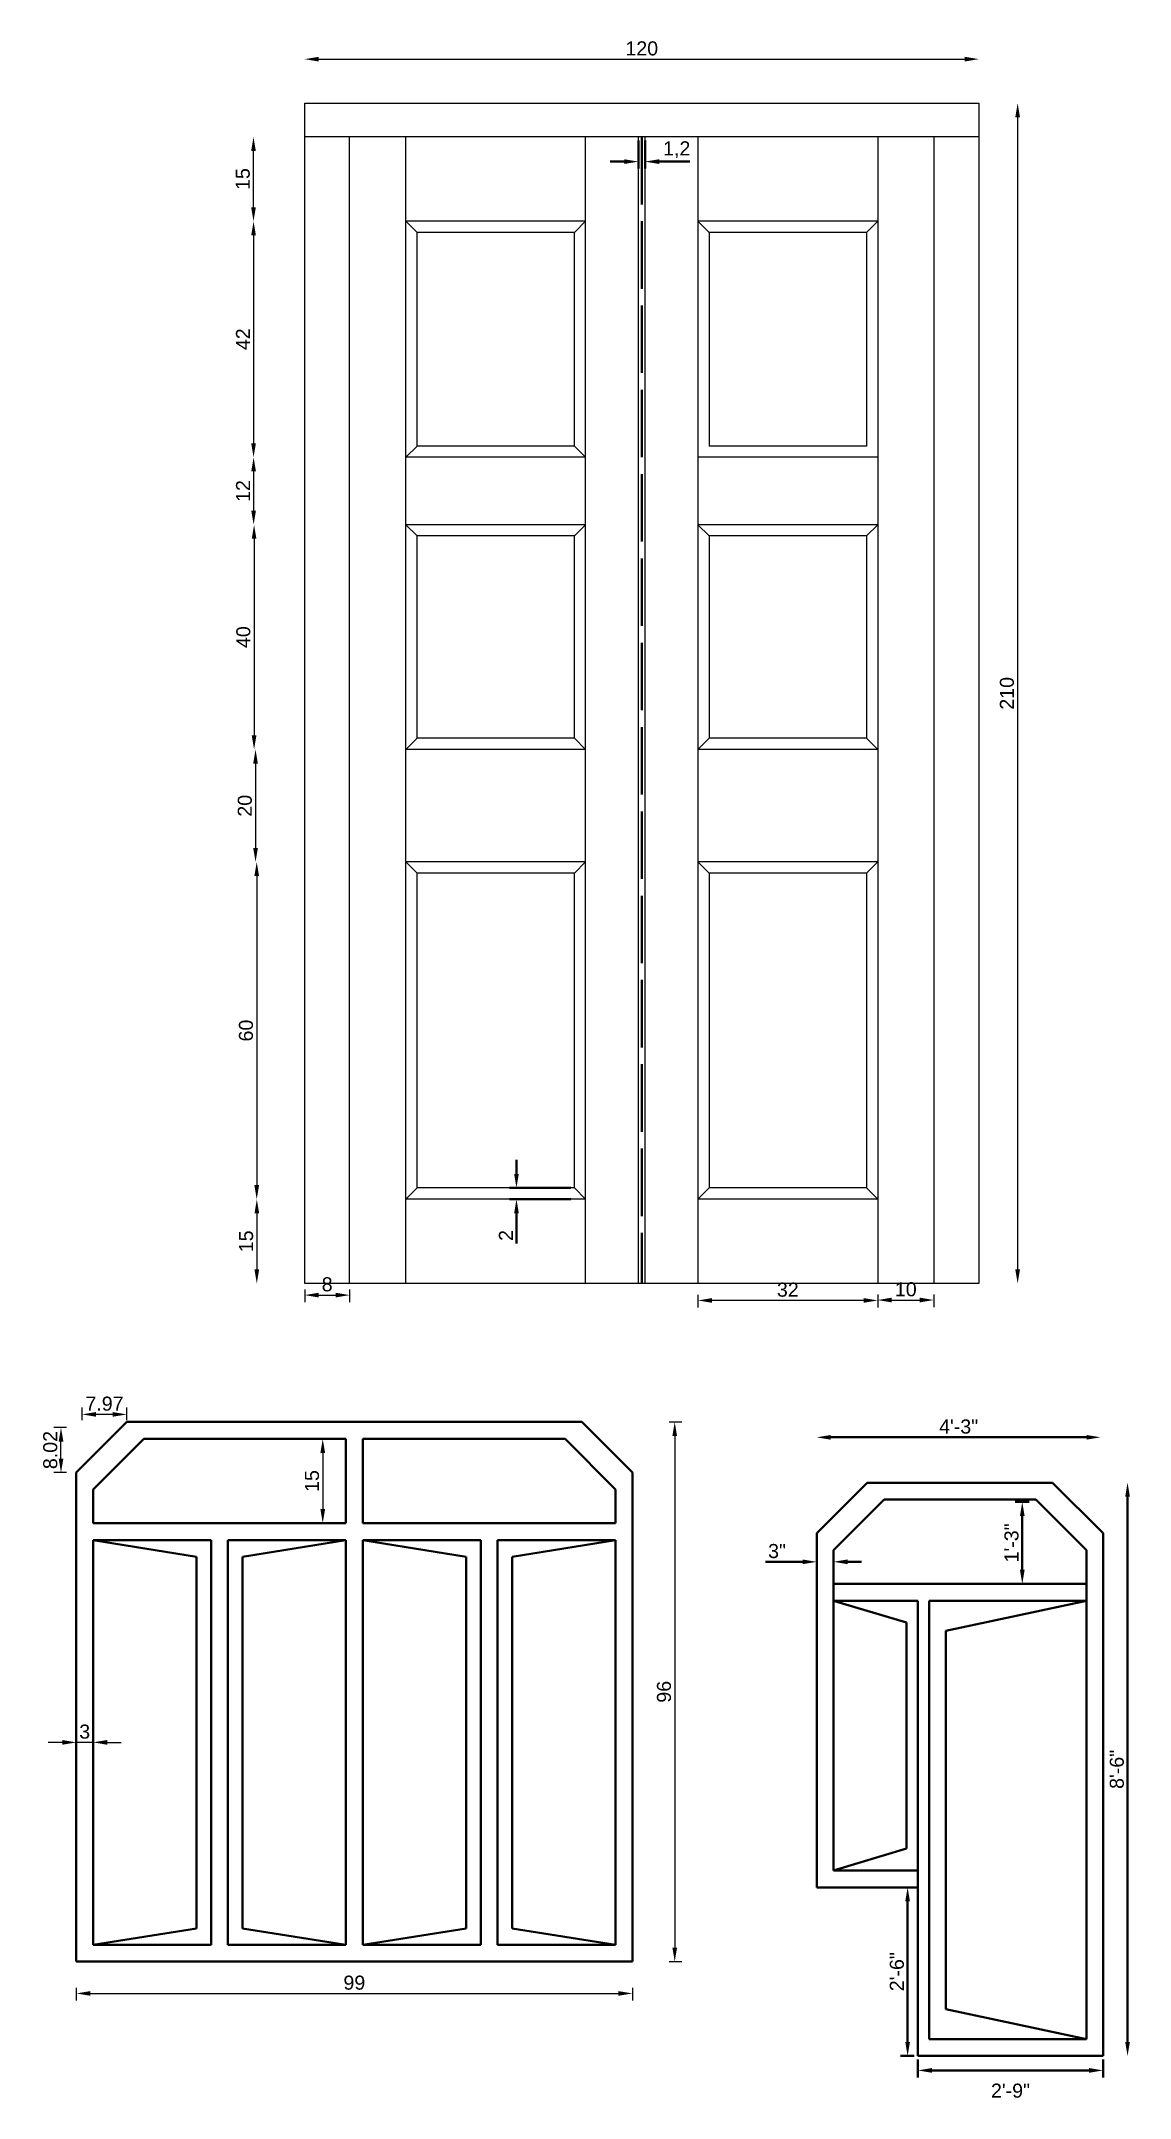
# Model space of a CAD drawing. Header units: inches. Extents: x 934 to 13503, y 40 to 6452.
# Drawn here: x 934.3 to 1128.1, y 1387.5 to 1753.5 of the extents above; entities that cross this region are included whole.
import ezdxf

# ---------------------------------------------------------------- set-up
doc = ezdxf.new("R2010")
doc.units = ezdxf.units.IN
doc.linetypes.add('ACAD_ISO02W100', pattern=[15, 12, -3])
doc.styles.get("Standard").update_dxf_attribs({"font": 'arial.ttf'})
doc.dimstyles.new('ISO-25', dxfattribs={"dimtxt": 2.5, "dimasz": 2.5, "dimexe": 1.25, "dimexo": 0.275, "dimtad": 1, "dimdsep": 46, "dimtxsty": 'Standard', "dimcen": 2.5, "dimclrd": 256, "dimadec": 0, "dimazin": 0, "dimtfac": 1, "dimtmove": 0, "dimatfit": 3, "dimfxl": 1, "dimfxlon": 1, "dimarcsym": 0})

msp = doc.modelspace()

# ---------------------------------------------------------------- texts
at = {"insert": (1041.222, 1752.179), "char_height": 2.5, "attachment_point": 5}
msp.add_mtext('120', dxfattribs=at)
at = {"lineweight": 40, "char_height": 2.5, "attachment_point": 5}
for s, insert in [('1,2', (1047.447, 1734.175)), ('4\'-3"', (1097.628, 1506.977)), ('3"', (1065.3, 1484.825)), ('2\'-9"', (1106.861, 1388.817))]:
    msp.add_mtext(s, dxfattribs=dict(at, insert=insert))
at = {"char_height": 2.5, "attachment_point": 5, "rotation": 90}
for s, insert in [('15', (970.207, 1728.942)), ('42', (970.237, 1700.442)), ('12', (970.246, 1673.442)), ('40', (970.309, 1647.442)), ('210', (1106.235, 1637.442)), ('20', (970.57, 1617.442)), ('60', (970.78, 1577.442)), ('15', (970.799, 1539.942))]:
    msp.add_mtext(s, dxfattribs=dict(at, insert=insert))
at = {"lineweight": 40, "char_height": 2.5, "attachment_point": 5, "rotation": 90}
for s, insert in [('2', (1017.039, 1540.989)), ('1\'-3"', (1107.055, 1486.289)), ('8\'-6"', (1125.795, 1446)), ('2\'-6"', (1086.645, 1410))]:
    msp.add_mtext(s, dxfattribs=dict(at, insert=insert))

# ---------------------------------------------------------------- blocks, each defined once
blk = doc.blocks.new('*D82')
at = {"color": 0, "lineweight": -2, "transparency": 16777216}
for p, q in [((981.22, 1531.38), (981.22, 1529.13)), ((989.22, 1531.38), (989.22, 1529.13))]:
    blk.add_line(p, q, dxfattribs=at)
at = {"lineweight": -2, "transparency": 16777216}
blk.add_line((983.72, 1530.38), (986.72, 1530.38), dxfattribs=at)
at = {"lineweight": 80, "transparency": 16777216}
for points in [[(983.72, 1530.79), (983.72, 1529.96), (981.22, 1530.38)], [(986.72, 1530.79), (986.72, 1529.96), (989.22, 1530.38)]]:
    blk.add_solid(points, dxfattribs=at)
at = {"layer": 'Defpoints', "color": 0, "lineweight": 80, "transparency": 16777216}
for p in [(981.22, 1532.44), (989.22, 1532.44), (989.22, 1530.38)]:
    blk.add_point(p, dxfattribs=at)
at = {"color": 0, "lineweight": 40, "transparency": 16777216, "insert": (985.22, 1532.28), "char_height": 2.5, "attachment_point": 5}
blk.add_mtext('8', dxfattribs=at)
blk = doc.blocks.new('*D83')
at = {"color": 0, "lineweight": -2, "transparency": 16777216}
for p, q in [((1083.22, 1530.5), (1083.22, 1528.25)), ((1093.22, 1530.5), (1093.22, 1528.25))]:
    blk.add_line(p, q, dxfattribs=at)
at = {"lineweight": -2, "transparency": 16777216}
blk.add_line((1085.72, 1529.5), (1090.72, 1529.5), dxfattribs=at)
at = {"lineweight": 80, "transparency": 16777216}
for points in [[(1085.72, 1529.92), (1085.72, 1529.08), (1083.22, 1529.5)], [(1090.72, 1529.92), (1090.72, 1529.08), (1093.22, 1529.5)]]:
    blk.add_solid(points, dxfattribs=at)
at = {"layer": 'Defpoints', "color": 0, "lineweight": 80, "transparency": 16777216}
for p in [(1083.22, 1532.44), (1093.22, 1532.44), (1093.22, 1529.5)]:
    blk.add_point(p, dxfattribs=at)
at = {"color": 0, "lineweight": 40, "transparency": 16777216, "insert": (1088.22, 1531.4), "char_height": 2.5, "attachment_point": 5}
blk.add_mtext('10', dxfattribs=at)
blk = doc.blocks.new('*D84')
at = {"color": 0, "lineweight": -2, "transparency": 16777216}
for p, q in [((1051.22, 1530.43), (1051.22, 1528.18)), ((1083.22, 1530.43), (1083.22, 1528.18))]:
    blk.add_line(p, q, dxfattribs=at)
at = {"lineweight": -2, "transparency": 16777216}
blk.add_line((1080.72, 1529.43), (1053.72, 1529.43), dxfattribs=at)
at = {"lineweight": 80, "transparency": 16777216}
for points in [[(1053.72, 1529.84), (1053.72, 1529.01), (1051.22, 1529.43)], [(1080.72, 1529.84), (1080.72, 1529.01), (1083.22, 1529.43)]]:
    blk.add_solid(points, dxfattribs=at)
at = {"layer": 'Defpoints', "color": 0, "lineweight": 80, "transparency": 16777216}
for p in [(1051.22, 1532.44), (1083.22, 1532.44), (1051.22, 1529.43)]:
    blk.add_point(p, dxfattribs=at)
at = {"color": 0, "lineweight": 40, "transparency": 16777216, "insert": (1067.22, 1531.33), "char_height": 2.5, "attachment_point": 5}
blk.add_mtext('32', dxfattribs=at)
blk = doc.blocks.new('*D85')
at = {"color": 0, "lineweight": -2, "transparency": 16777216}
for p, q in [((940.56, 1407.13), (940.56, 1404.88)), ((1039.56, 1407.13), (1039.56, 1404.88))]:
    blk.add_line(p, q, dxfattribs=at)
at = {"lineweight": -2, "transparency": 16777216}
blk.add_line((943.06, 1406.13), (1037.06, 1406.13), dxfattribs=at)
at = {"lineweight": 80, "transparency": 16777216}
for points in [[(943.06, 1406.54), (943.06, 1405.71), (940.56, 1406.13)], [(1037.06, 1406.54), (1037.06, 1405.71), (1039.56, 1406.13)]]:
    blk.add_solid(points, dxfattribs=at)
at = {"layer": 'Defpoints', "color": 0, "lineweight": 80, "transparency": 16777216}
for p in [(940.56, 1411.8), (1039.56, 1411.8), (1039.56, 1406.13)]:
    blk.add_point(p, dxfattribs=at)
at = {"color": 0, "lineweight": 40, "transparency": 16777216, "insert": (990.06, 1408.03), "char_height": 2.5, "attachment_point": 5}
blk.add_mtext('99', dxfattribs=at)
blk = doc.blocks.new('*D86')
at = {"color": 0, "lineweight": -2, "transparency": 16777216}
for p, q in [((1046.09, 1507.8), (1048.34, 1507.8)), ((1046.09, 1411.8), (1048.34, 1411.8))]:
    blk.add_line(p, q, dxfattribs=at)
at = {"lineweight": -2, "transparency": 16777216}
blk.add_line((1047.09, 1505.3), (1047.09, 1414.3), dxfattribs=at)
at = {"lineweight": 80, "transparency": 16777216}
for points in [[(1046.67, 1505.3), (1047.51, 1505.3), (1047.09, 1507.8)], [(1046.67, 1414.3), (1047.51, 1414.3), (1047.09, 1411.8)]]:
    blk.add_solid(points, dxfattribs=at)
at = {"layer": 'Defpoints', "color": 0, "lineweight": 80, "transparency": 16777216}
for p in [(1030.56, 1507.8), (1030.56, 1411.8), (1047.09, 1411.8)]:
    blk.add_point(p, dxfattribs=at)
at = {"color": 0, "lineweight": 40, "transparency": 16777216, "insert": (1045.19, 1459.8), "char_height": 2.5, "attachment_point": 5, "rotation": 90}
blk.add_mtext('96', dxfattribs=at)
blk = doc.blocks.new('*D87')
at = {"lineweight": -2, "transparency": 16777216}
for p, q in [((938.06, 1450.8), (935.56, 1450.8)), ((943.56, 1450.8), (940.56, 1450.8)), ((946.06, 1450.8), (948.56, 1450.8))]:
    blk.add_line(p, q, dxfattribs=at)
at = {"color": 0, "lineweight": -2, "transparency": 16777216}
for p, q in [((940.56, 1450.8), (940.56, 1452.05)), ((943.56, 1450.8), (943.56, 1452.05))]:
    blk.add_line(p, q, dxfattribs=at)
at = {"lineweight": 80, "transparency": 16777216}
for points in [[(938.06, 1451.22), (938.06, 1450.38), (940.56, 1450.8)], [(946.06, 1451.22), (946.06, 1450.38), (943.56, 1450.8)]]:
    blk.add_solid(points, dxfattribs=at)
at = {"layer": 'Defpoints', "color": 0, "lineweight": 80, "transparency": 16777216}
for p in [(940.56, 1450.8), (940.56, 1450.8), (943.56, 1450.8)]:
    blk.add_point(p, dxfattribs=at)
at = {"color": 0, "lineweight": 40, "transparency": 16777216, "insert": (942.06, 1452.7), "char_height": 2.5, "attachment_point": 5}
blk.add_mtext('3', dxfattribs=at)
blk = doc.blocks.new('*D88')
at = {"color": 0, "lineweight": -2, "transparency": 16777216}
for p, q in [((938.84, 1506.82), (936.59, 1506.82)), ((938.84, 1498.8), (936.59, 1498.8))]:
    blk.add_line(p, q, dxfattribs=at)
at = {"lineweight": -2, "transparency": 16777216}
blk.add_line((937.84, 1501.3), (937.84, 1504.32), dxfattribs=at)
at = {"lineweight": 80, "transparency": 16777216}
for points in [[(937.43, 1504.32), (938.26, 1504.32), (937.84, 1506.82)], [(937.43, 1501.3), (938.26, 1501.3), (937.84, 1498.8)]]:
    blk.add_solid(points, dxfattribs=at)
at = {"layer": 'Defpoints', "color": 0, "lineweight": 80, "transparency": 16777216}
for p in [(937.84, 1506.82), (940.56, 1506.82), (940.56, 1498.8)]:
    blk.add_point(p, dxfattribs=at)
at = {"color": 0, "lineweight": 40, "transparency": 16777216, "insert": (935.94, 1502.81), "char_height": 2.5, "attachment_point": 5, "rotation": 90}
blk.add_mtext('8.02', dxfattribs=at)
blk = doc.blocks.new('*D89')
at = {"color": 0, "lineweight": -2, "transparency": 16777216}
for p, q in [((941.59, 1508.15), (941.59, 1510.4)), ((949.56, 1508.15), (949.56, 1510.4))]:
    blk.add_line(p, q, dxfattribs=at)
at = {"lineweight": -2, "transparency": 16777216}
blk.add_line((947.06, 1509.15), (944.09, 1509.15), dxfattribs=at)
at = {"lineweight": 80, "transparency": 16777216}
for points in [[(944.09, 1509.57), (944.09, 1508.74), (941.59, 1509.15)], [(947.06, 1509.57), (947.06, 1508.74), (949.56, 1509.15)]]:
    blk.add_solid(points, dxfattribs=at)
at = {"layer": 'Defpoints', "color": 0, "lineweight": 80, "transparency": 16777216}
for p in [(941.59, 1509.15), (941.59, 1507.8), (949.56, 1507.8)]:
    blk.add_point(p, dxfattribs=at)
at = {"color": 0, "lineweight": 40, "transparency": 16777216, "insert": (945.58, 1511.05), "char_height": 2.5, "attachment_point": 5}
blk.add_mtext('7.97', dxfattribs=at)
blk = doc.blocks.new('*D90')
at = {"color": 0, "lineweight": -2, "transparency": 16777216}
for p, q in [((985.43, 1504.8), (983.18, 1504.8)), ((985.43, 1489.8), (983.18, 1489.8))]:
    blk.add_line(p, q, dxfattribs=at)
at = {"lineweight": -2, "transparency": 16777216}
blk.add_line((984.43, 1502.3), (984.43, 1492.3), dxfattribs=at)
at = {"lineweight": 80, "transparency": 16777216}
for points in [[(984.02, 1502.3), (984.85, 1502.3), (984.43, 1504.8)], [(984.02, 1492.3), (984.85, 1492.3), (984.43, 1489.8)]]:
    blk.add_solid(points, dxfattribs=at)
at = {"layer": 'Defpoints', "color": 0, "lineweight": 80, "transparency": 16777216}
for p in [(988.56, 1504.8), (984.43, 1489.8), (988.56, 1489.8)]:
    blk.add_point(p, dxfattribs=at)
at = {"color": 0, "lineweight": 40, "transparency": 16777216, "insert": (982.53, 1497.3), "char_height": 2.5, "attachment_point": 5, "rotation": 90}
blk.add_mtext('15', dxfattribs=at)

# ---------------------------------------------------------------- dimensions: what is measured, and where the dimension line sits
at = {"lineweight": 40}
for base, p1, p2, picture, middle in [((989.222, 1530.376), (981.222, 1532.442), (989.222, 1532.442), '*D82', (985.222, 1532.277)), ((1051.222, 1529.428), (1083.222, 1532.442), (1051.222, 1532.442), '*D84', (1067.222, 1531.33)), ((1093.222, 1529.501), (1083.222, 1532.442), (1093.222, 1532.442), '*D83', (1088.222, 1531.402)), ((941.593, 1509.152), (949.561, 1507.8), (941.593, 1507.8), '*D89', (945.577, 1511.054)), ((940.561, 1450.8), (943.561, 1450.8), (940.561, 1450.8), '*D87', (942.061, 1452.702)), ((1039.561, 1406.125), (940.561, 1411.8), (1039.561, 1411.8), '*D85', (990.061, 1408.027))]:
    dim = msp.add_linear_dim(base=base, p1=p1, p2=p2, dimstyle='ISO-25', dxfattribs=at)
    dim.commit()
    dim.dimension.update_dxf_attribs({"geometry": picture, "text_midpoint": middle})
for base, p1, p2, picture, middle in [((1047.09, 1411.8), (1030.561, 1507.8), (1030.561, 1411.8), '*D86', (1045.188, 1459.8)), ((937.843, 1506.817), (940.561, 1498.8), (940.561, 1506.817), '*D88', (935.942, 1502.808)), ((984.435, 1489.8), (988.561, 1504.8), (988.561, 1489.8), '*D90', (982.534, 1497.3))]:
    dim = msp.add_linear_dim(base=base, p1=p1, p2=p2, angle=90, dimstyle='ISO-25', dxfattribs=at)
    dim.commit()
    dim.dimension.update_dxf_attribs({"geometry": picture, "text_midpoint": middle})

# ---------------------------------------------------------------- linework, layer by layer
for p, q in [((983.722, 1750.277), (1098.722, 1750.277)), ((981.222, 1742.442), (1101.222, 1742.442)), ((981.222, 1532.442), (981.222, 1742.442)), ((1101.222, 1742.442), (1101.222, 1532.442)), ((1108.136, 1739.942), (1108.136, 1534.942)), ((1101.222, 1736.442), (981.222, 1736.442)), ((989.222, 1532.442), (989.222, 1736.442)), ((999.222, 1532.442), (999.222, 1736.442)), ((1031.222, 1532.442), (1031.222, 1736.442)), ((1040.622, 1532.442), (1040.622, 1736.442)), ((1041.822, 1532.442), (1041.822, 1736.442)), ((1051.222, 1736.442), (1051.222, 1532.442)), ((1083.222, 1736.442), (1083.222, 1532.442)), ((1093.222, 1736.442), (1093.222, 1532.442)), ((972.108, 1723.942), (972.108, 1733.942)), ((1031.222, 1721.442), (999.222, 1721.442)), ((1001.222, 1719.442), (999.222, 1721.442)), ((1029.222, 1719.442), (1031.222, 1721.442)), ((1083.222, 1721.442), (1051.222, 1721.442)), ((1053.222, 1719.442), (1051.222, 1721.442)), ((1081.222, 1719.442), (1083.222, 1721.442)), ((972.117, 1718.942), (972.117, 1681.942)), ((1001.222, 1681.442), (1001.222, 1719.442)), ((1029.222, 1719.442), (1001.222, 1719.442)), ((1029.222, 1681.442), (1029.222, 1719.442)), ((1081.222, 1719.442), (1053.222, 1719.442)), ((1053.222, 1719.442), (1053.222, 1681.442)), ((1081.222, 1719.442), (1081.222, 1681.442)), ((1001.222, 1681.442), (999.222, 1679.442)), ((1029.222, 1681.442), (1001.222, 1681.442)), ((1029.222, 1681.442), (1031.222, 1679.442)), ((1081.222, 1681.442), (1053.222, 1681.442)), ((972.127, 1676.942), (972.127, 1669.942)), ((1031.222, 1679.442), (999.222, 1679.442)), ((1083.222, 1679.442), (1051.222, 1679.442)), ((1031.222, 1667.442), (999.222, 1667.442)), ((1001.222, 1665.442), (999.222, 1667.442)), ((1001.222, 1629.442), (1001.222, 1665.442)), ((1029.222, 1665.442), (1001.222, 1665.442)), ((1029.222, 1665.442), (1031.222, 1667.442)), ((1029.222, 1629.442), (1029.222, 1665.442)), ((1083.222, 1667.442), (1051.222, 1667.442)), ((1053.222, 1665.442), (1051.222, 1667.442)), ((1081.222, 1665.442), (1053.222, 1665.442)), ((1053.222, 1665.442), (1053.222, 1629.442)), ((1081.222, 1665.442), (1083.222, 1667.442)), ((1081.222, 1665.442), (1081.222, 1629.442)), ((972.21, 1664.942), (972.21, 1629.942)), ((1001.222, 1629.442), (999.222, 1627.442)), ((1029.222, 1629.442), (1001.222, 1629.442)), ((1029.222, 1629.442), (1031.222, 1627.442)), ((1053.222, 1629.442), (1051.222, 1627.442)), ((1081.222, 1629.442), (1053.222, 1629.442)), ((1081.222, 1629.442), (1083.222, 1627.442)), ((972.471, 1624.942), (972.471, 1609.942)), ((1031.222, 1627.442), (999.222, 1627.442)), ((1083.222, 1627.442), (1051.222, 1627.442)), ((1031.222, 1607.442), (999.222, 1607.442)), ((1001.222, 1605.442), (999.222, 1607.442)), ((1029.222, 1605.442), (1031.222, 1607.442)), ((1083.222, 1607.442), (1051.222, 1607.442)), ((1053.222, 1605.442), (1051.222, 1607.442)), ((1081.222, 1605.442), (1083.222, 1607.442)), ((972.682, 1604.942), (972.682, 1549.942)), ((1001.222, 1549.442), (1001.222, 1605.442)), ((1029.222, 1605.442), (1001.222, 1605.442)), ((1029.222, 1549.442), (1029.222, 1605.442)), ((1081.222, 1605.442), (1053.222, 1605.442)), ((1053.222, 1605.442), (1053.222, 1549.442)), ((1081.222, 1605.442), (1081.222, 1549.442)), ((1001.222, 1549.442), (999.222, 1547.442)), ((1029.222, 1549.442), (1001.222, 1549.442)), ((1029.222, 1549.442), (1031.222, 1547.442)), ((1053.222, 1549.442), (1051.222, 1547.442)), ((1081.222, 1549.442), (1053.222, 1549.442)), ((1081.222, 1549.442), (1083.222, 1547.442)), ((972.701, 1544.942), (972.701, 1534.942)), ((1031.222, 1547.442), (999.222, 1547.442)), ((1083.222, 1547.442), (1051.222, 1547.442)), ((1101.222, 1532.442), (981.222, 1532.442))]:
    msp.add_line(p, q)
at = {"lineweight": 40}
for p, q in [((1040.622, 1735.817), (1040.622, 1730.798)), ((1041.822, 1735.817), (1041.822, 1730.798)), ((1038.122, 1732.048), (1035.622, 1732.048)), ((1044.322, 1732.048), (1049.8, 1732.048)), ((1018.919, 1551.942), (1018.919, 1554.442)), ((1028.597, 1549.442), (1017.669, 1549.442)), ((1028.597, 1547.442), (1017.669, 1547.442)), ((1018.919, 1544.942), (1018.919, 1539.536)), ((940.561, 1498.8), (949.561, 1507.8)), ((1030.561, 1507.8), (949.561, 1507.8)), ((1030.561, 1507.8), (1039.561, 1498.8)), ((943.561, 1495.8), (952.561, 1504.8)), ((988.561, 1504.8), (952.561, 1504.8)), ((988.561, 1489.8), (988.561, 1504.8)), ((1027.561, 1504.8), (991.561, 1504.8)), ((991.561, 1489.8), (991.561, 1504.8)), ((1027.561, 1504.8), (1036.561, 1495.8)), ((1074.861, 1505.075), (1120.395, 1505.075)), ((940.561, 1498.8), (940.561, 1411.8)), ((1039.561, 1411.8), (1039.561, 1498.8)), ((1081.361, 1497), (1072.361, 1488)), ((1081.361, 1497), (1114.361, 1497)), ((1114.361, 1497), (1123.361, 1488)), ((943.561, 1495.8), (943.561, 1489.8)), ((1036.561, 1489.8), (1036.561, 1495.8)), ((1084.361, 1494), (1075.361, 1485)), ((1084.361, 1494), (1111.361, 1494)), ((1110.173, 1493.577), (1107.707, 1493.577)), ((1111.361, 1494), (1120.361, 1485)), ((1127.696, 1494.5), (1127.696, 1397.5)), ((988.561, 1489.8), (943.561, 1489.8)), ((1036.561, 1489.8), (991.561, 1489.8)), ((1108.957, 1491.077), (1108.957, 1481.5)), ((943.561, 1486.8), (943.561, 1414.8)), ((964.561, 1486.8), (943.561, 1486.8)), ((961.961, 1483.8), (943.561, 1486.8)), ((964.561, 1486.8), (964.561, 1414.8)), ((988.561, 1486.8), (967.561, 1486.8)), ((967.561, 1486.8), (967.561, 1414.8)), ((967.561, 1486.8), (988.561, 1486.8)), ((967.561, 1486.8), (967.561, 1414.8)), ((970.161, 1483.8), (988.561, 1486.8)), ((988.561, 1414.8), (988.561, 1486.8)), ((988.561, 1486.8), (988.561, 1414.8)), ((991.561, 1414.8), (991.561, 1486.8)), ((991.561, 1486.8), (1012.561, 1486.8)), ((991.561, 1414.8), (991.561, 1486.8)), ((1012.561, 1486.8), (991.561, 1486.8)), ((991.561, 1486.8), (991.561, 1414.8)), ((1009.961, 1483.8), (991.561, 1486.8)), ((1012.561, 1486.8), (991.561, 1486.8)), ((1012.561, 1486.8), (1012.561, 1414.8)), ((1012.561, 1486.8), (1012.561, 1414.8)), ((1036.561, 1486.8), (1015.561, 1486.8)), ((1015.561, 1486.8), (1036.561, 1486.8)), ((1015.561, 1486.8), (1015.561, 1414.8)), ((1018.161, 1483.8), (1036.561, 1486.8)), ((1036.561, 1414.8), (1036.561, 1486.8)), ((1036.561, 1486.8), (1036.561, 1414.8)), ((1072.361, 1425), (1072.361, 1488)), ((1123.361, 1488), (1123.361, 1395)), ((961.961, 1483.8), (961.961, 1417.674)), ((970.161, 1483.8), (970.161, 1417.674)), ((970.161, 1483.8), (970.161, 1417.674)), ((1009.961, 1483.8), (1009.961, 1417.674)), ((1009.961, 1483.8), (1009.961, 1417.674)), ((1018.161, 1483.8), (1018.161, 1417.674)), ((1069.861, 1482.923), (1063.239, 1482.923)), ((1072.361, 1484.375), (1072.361, 1481.673)), ((1075.361, 1428), (1075.361, 1485)), ((1075.361, 1484.375), (1075.361, 1481.673)), ((1077.861, 1482.923), (1080.361, 1482.923)), ((1120.361, 1485), (1120.361, 1398)), ((1075.361, 1479), (1092.361, 1479)), ((1092.361, 1479), (1120.361, 1479)), ((1110.173, 1479), (1107.707, 1479)), ((1075.361, 1476), (1090.361, 1476)), ((1075.361, 1476), (1088.361, 1472.1)), ((1090.361, 1476), (1090.361, 1395)), ((1092.361, 1476), (1120.361, 1476)), ((1092.361, 1476), (1092.361, 1404)), ((1095.361, 1470.643), (1120.361, 1476)), ((1088.361, 1472.1), (1088.361, 1431.9)), ((1095.361, 1470.643), (1095.361, 1403.358)), ((1075.361, 1428), (1088.361, 1431.9)), ((1090.361, 1428), (1075.361, 1428)), ((1090.361, 1425), (1072.361, 1425)), ((1089.736, 1425), (1087.296, 1425)), ((1088.546, 1397.5), (1088.546, 1422.5)), ((961.961, 1417.674), (943.561, 1414.8)), ((970.161, 1417.674), (988.561, 1414.8)), ((1009.961, 1417.674), (991.561, 1414.8)), ((1018.161, 1417.674), (1036.561, 1414.8)), ((943.561, 1414.8), (964.561, 1414.8)), ((967.561, 1414.8), (988.561, 1414.8)), ((988.561, 1414.8), (967.561, 1414.8)), ((991.561, 1414.8), (1012.561, 1414.8)), ((1012.561, 1414.8), (991.561, 1414.8)), ((991.561, 1414.8), (1012.561, 1414.8)), ((1036.561, 1414.8), (1015.561, 1414.8)), ((1015.561, 1414.8), (1036.561, 1414.8)), ((940.561, 1411.8), (1039.561, 1411.8)), ((964.561, 1411.8), (943.561, 1411.8)), ((1092.361, 1404), (1092.361, 1398)), ((1095.361, 1403.358), (1120.361, 1398)), ((1120.361, 1398), (1092.361, 1398)), ((1089.736, 1395), (1087.296, 1395)), ((1123.361, 1395), (1090.361, 1395)), ((1090.361, 1394.375), (1090.361, 1391.185)), ((1123.361, 1394.375), (1123.361, 1391.185)), ((1092.861, 1392.435), (1120.861, 1392.435))]:
    msp.add_line(p, q, dxfattribs=at)
at = {"linetype": 'ACAD_ISO02W100', "lineweight": 40}
msp.add_line((1041.222, 1736.442), (1041.222, 1532.442), dxfattribs=at)
for points in [[(983.722, 1750.694), (983.722, 1749.86), (981.222, 1750.277)], [(1098.722, 1750.694), (1098.722, 1749.86), (1101.222, 1750.277)], [(1107.719, 1739.942), (1108.553, 1739.942), (1108.136, 1742.442)], [(971.691, 1733.942), (972.525, 1733.942), (972.108, 1736.442)], [(971.691, 1723.942), (972.525, 1723.942), (972.108, 1721.442)], [(971.701, 1718.942), (972.534, 1718.942), (972.117, 1721.442)], [(971.701, 1681.942), (972.534, 1681.942), (972.117, 1679.442)], [(971.71, 1676.942), (972.543, 1676.942), (972.127, 1679.442)], [(971.71, 1669.942), (972.543, 1669.942), (972.127, 1667.442)], [(971.794, 1664.942), (972.627, 1664.942), (972.21, 1667.442)], [(971.794, 1629.942), (972.627, 1629.942), (972.21, 1627.442)], [(972.054, 1624.942), (972.888, 1624.942), (972.471, 1627.442)], [(972.054, 1609.942), (972.888, 1609.942), (972.471, 1607.442)], [(972.265, 1604.942), (973.098, 1604.942), (972.682, 1607.442)], [(972.265, 1549.942), (973.098, 1549.942), (972.682, 1547.442)], [(972.284, 1544.942), (973.117, 1544.942), (972.701, 1547.442)], [(972.284, 1534.942), (973.117, 1534.942), (972.701, 1532.442)], [(1107.719, 1534.942), (1108.553, 1534.942), (1108.136, 1532.442)]]:
    msp.add_solid(points)
at = {"lineweight": 40}
for points in [[(1038.122, 1732.464), (1038.122, 1731.631), (1040.622, 1732.048)], [(1044.322, 1732.464), (1044.322, 1731.631), (1041.822, 1732.048)], [(1018.502, 1551.942), (1019.335, 1551.942), (1018.919, 1549.442)], [(1018.502, 1544.942), (1019.335, 1544.942), (1018.919, 1547.442)], [(1074.861, 1505.492), (1074.861, 1504.658), (1072.361, 1505.075)], [(1120.395, 1505.492), (1120.395, 1504.658), (1122.895, 1505.075)], [(1127.28, 1494.5), (1128.113, 1494.5), (1127.696, 1497)], [(1108.54, 1491.077), (1109.374, 1491.077), (1108.957, 1493.577)], [(1069.861, 1483.34), (1069.861, 1482.506), (1072.361, 1482.923)], [(1077.861, 1483.34), (1077.861, 1482.506), (1075.361, 1482.923)], [(1108.54, 1481.5), (1109.374, 1481.5), (1108.957, 1479)], [(1088.13, 1422.5), (1088.963, 1422.5), (1088.546, 1425)], [(1088.13, 1397.5), (1088.963, 1397.5), (1088.546, 1395)], [(1127.28, 1397.5), (1128.113, 1397.5), (1127.696, 1395)], [(1092.861, 1392.852), (1092.861, 1392.019), (1090.361, 1392.435)], [(1120.861, 1392.852), (1120.861, 1392.019), (1123.361, 1392.435)]]:
    msp.add_solid(points, dxfattribs=at)

msp.set_redraw_order([(e.dxf.handle, doc.entitydb.next_handle()) for e in msp.query("TEXT MTEXT ATTDEF DIMENSION ARC_DIMENSION")])  # texts and dimensions are drawn at this point

doc.saveas('drawing.dxf')
